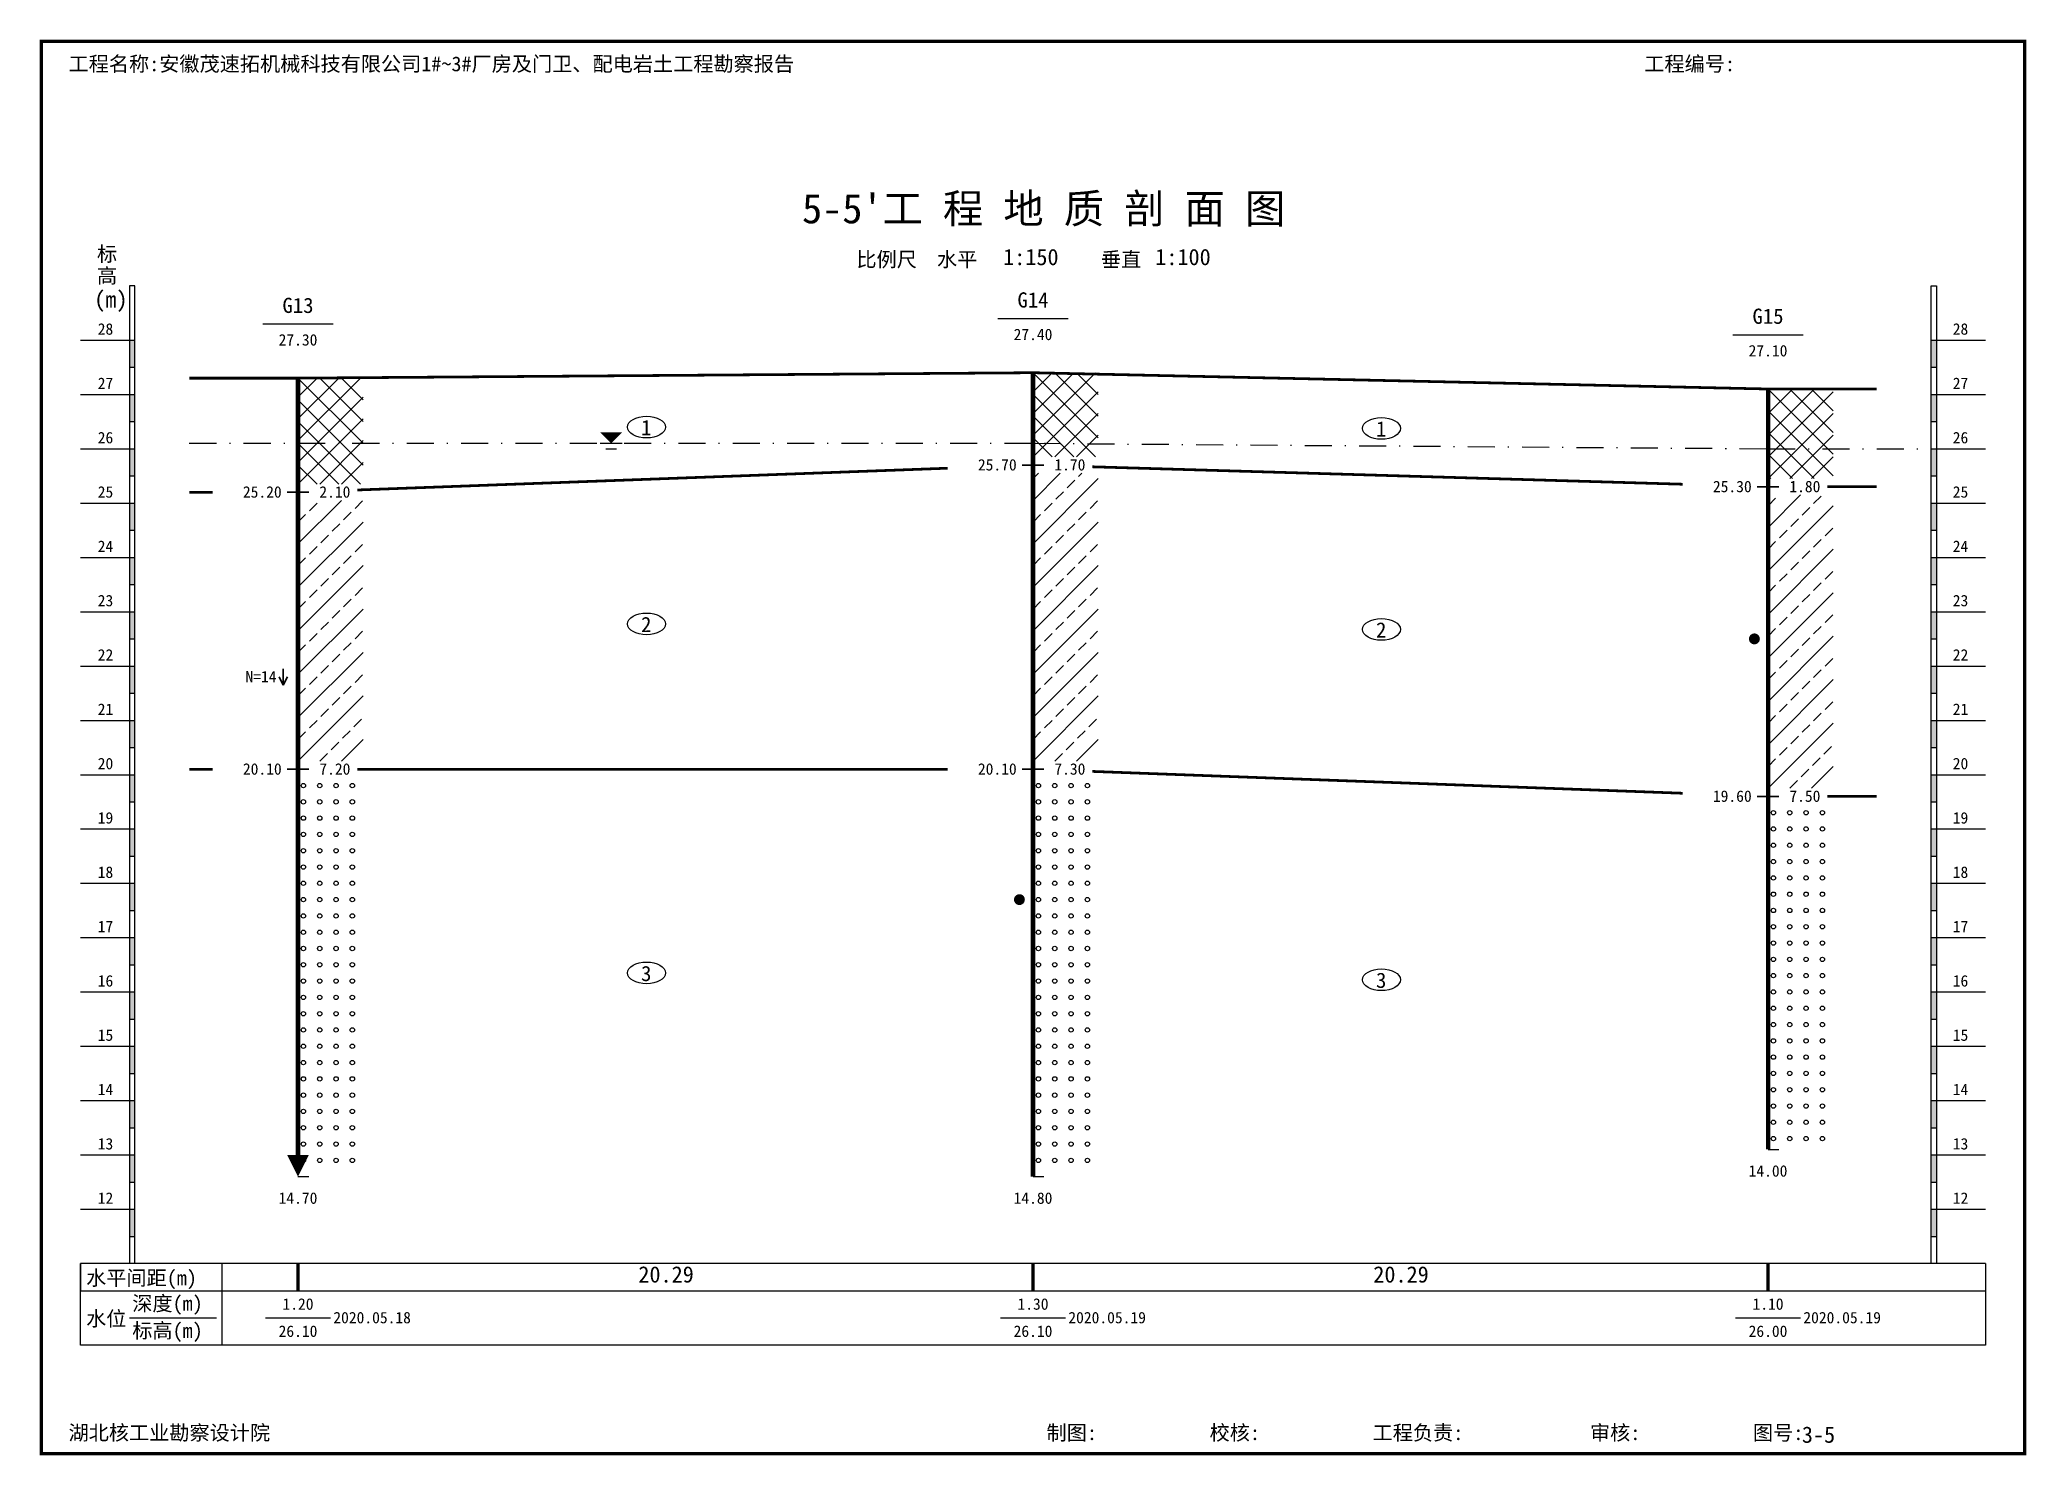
# Model space of a CAD drawing. Extents: x 2025205 to 2402328, y -557483 to 329036.
# Drawn here: x 2346483 to 2350139, y 274556 to 277162 of the extents above; entities that cross this region are included whole.
import ezdxf
from ezdxf.enums import TextEntityAlignment as Align

# ---------------------------------------------------------------- set-up
doc = ezdxf.new("R2010")
doc.units = 0
doc.header["$LTSCALE"] = 1500
doc.header["$MEASUREMENT"] = 0
for name, color, linetype in [('1', 7, 'Continuous'), ('10', 7, 'Continuous'), ('3', 4, 'Continuous')]:
    doc.layers.add(name, color=color, linetype=linetype)
doc.layers.add('2', color=7, linetype='Continuous', lineweight=35, true_color=0x555555)
doc.styles.add('黑体', font='simhei.ttf', dxfattribs={"width": 0.6})

msp = doc.modelspace()

# ---------------------------------------------------------------- texts
at = {"layer": '1', "style": '黑体'}
for s, height, p in [('工程名称:安徽茂速拓机械科技有限公司1#~3#厂房及门卫、配电岩土工程勘察报告', 27.2, (2346536.1, 277104.1)), ('工程编号:', 27.2, (2349436.1, 277104.1)), ("5-5'工 程 地 质 剖 面 图", 54.4, (2347886.1, 276824.1)), ('标', 27.2, (2346588.4, 276754.1)), ('比例尺  水平', 27.2, (2347986.1, 276744.1)), ('1:150', 30, (2348256.1, 276747.1)), ('垂直', 27.2, (2348436.1, 276744.1)), ('1:100', 30, (2348536.1, 276747.1)), ('高', 27.2, (2346588.4, 276714.1)), ('(m)', 30, (2346583.4, 276669.1)), ('28', 21, (2350003.8, 276619.1)), ('27', 21, (2350003.8, 276519.1)), ('26', 21, (2350003.8, 276419.1)), ('25', 21, (2350003.8, 276319.1)), ('24', 21, (2350003.8, 276219.1)), ('23', 21, (2350003.8, 276119.1)), ('22', 21, (2350003.8, 276019.1)), ('21', 21, (2350003.8, 275919.1)), ('20', 21, (2350003.8, 275819.1)), ('19', 21, (2350003.8, 275719.1)), ('18', 21, (2350003.8, 275619.1)), ('17', 21, (2350003.8, 275519.1)), ('16', 21, (2350003.8, 275419.1)), ('15', 21, (2350003.8, 275319.1)), ('14', 21, (2350003.8, 275219.1)), ('13', 21, (2350003.8, 275119.1)), ('12', 21, (2350003.8, 275019.1)), ('水平间距(m)', 27.2, (2346568.4, 274869.1)), ('20.29', 30, (2347584.8, 274874.1)), ('20.29', 30, (2348937.4, 274874.1)), ('水位', 27.2, (2346568.4, 274794.1)), ('深度(m)', 27.2, (2346653.4, 274822.1)), ('标高(m)', 27.2, (2346653.4, 274772.1)), ('2020.05.18', 21, (2347023.4, 274799.1)), ('2020.05.19', 21, (2348376.1, 274799.1)), ('2020.05.19', 21, (2349728.8, 274799.1)), ('湖北核工业勘察设计院', 27.2, (2346536.1, 274584.1)), ('制图:', 27.2, (2348336.1, 274584.1)), ('校核:', 27.2, (2348636.1, 274584.1)), ('工程负责:', 27.2, (2348936.1, 274584.1)), ('审核:', 27.2, (2349336.1, 274584.1)), ('图号:', 27.2, (2349636.1, 274584.1)), ('3-5', 30, (2349726.1, 274579.1))]:
    msp.add_text(s, height=height, dxfattribs=at).set_placement(p)
for s, height, p in [('G13', 28, (2346958.4, 276659.1)), ('G14', 28, (2348311.1, 276669.1)), ('G15', 28, (2349663.8, 276639.1)), ('27.30', 21, (2346958.4, 276599.1)), ('27.40', 21, (2348311.1, 276609.1)), ('27.10', 21, (2349663.8, 276579.1)), ('14.00', 21, (2349663.8, 275069.1)), ('14.70', 21, (2346958.4, 275019.1)), ('14.80', 21, (2348311.1, 275019.1)), ('1.20', 21, (2346958.4, 274824.1)), ('1.30', 21, (2348311.1, 274824.1)), ('1.10', 21, (2349663.8, 274824.1)), ('26.10', 21, (2346958.4, 274774.1)), ('26.10', 21, (2348311.1, 274774.1)), ('26.00', 21, (2349663.8, 274774.1))]:
    msp.add_text(s, height=height, dxfattribs=at).set_placement(p, align=Align.CENTER)
for s, p in [('28', (2346618.4, 276619.1)), ('27', (2346618.4, 276519.1)), ('26', (2346618.4, 276419.1)), ('25', (2346618.4, 276319.1)), ('24', (2346618.4, 276219.1)), ('23', (2346618.4, 276119.1)), ('22', (2346618.4, 276019.1)), ('21', (2346618.4, 275919.1)), ('20', (2346618.4, 275819.1)), ('19', (2346618.4, 275719.1)), ('18', (2346618.4, 275619.1)), ('17', (2346618.4, 275519.1)), ('16', (2346618.4, 275419.1)), ('15', (2346618.4, 275319.1)), ('14', (2346618.4, 275219.1)), ('13', (2346618.4, 275119.1)), ('12', (2346618.4, 275019.1))]:
    msp.add_text(s, height=21, dxfattribs=at).set_placement(p, align=Align.RIGHT)
at = {"layer": '2', "style": '黑体'}
for s, p in [('25.70', (2348281.1, 276369.1)), ('25.20', (2346928.4, 276319.1)), ('25.30', (2349633.8, 276329.1)), ('N=14', (2346918.9, 275979.1)), ('20.10', (2346928.4, 275809.1)), ('20.10', (2348281.1, 275809.1)), ('19.60', (2349633.8, 275759.1))]:
    msp.add_text(s, height=21, dxfattribs=at).set_placement(p, align=Align.RIGHT)
for s, p in [(' 1.70', (2348336.1, 276369.1)), (' 2.10', (2346983.4, 276319.1)), (' 1.80', (2349688.8, 276329.1)), (' 7.20', (2346983.4, 275809.1)), (' 7.30', (2348336.1, 275809.1)), (' 7.50', (2349688.8, 275759.1))]:
    msp.add_text(s, height=21, dxfattribs=at).set_placement(p)
at = {"layer": '3', "style": '黑体'}
for s, p in [('1', (2347589.8, 276434.1)), ('1', (2348942.4, 276431.6)), ('2', (2347589.8, 276071.6)), ('2', (2348942.4, 276061.6)), ('3', (2347589.8, 275429.1)), ('3', (2348942.4, 275416.6))]:
    msp.add_text(s, height=28, dxfattribs=at).set_placement(p)

# ---------------------------------------------------------------- linework, layer by layer
for p, q in [((2348311.1, 276434.1), (2348426.1, 276549.1)), ((2348311.1, 276474.1), (2348386.1, 276549.1)), ((2348311.1, 276514.1), (2348346.1, 276549.1)), ((2348311.1, 276549.1), (2348431.1, 276429.1)), ((2348351.1, 276549.1), (2348431.1, 276469.1)), ((2348391.1, 276549.1), (2348431.1, 276509.1)), ((2346958.4, 276424.1), (2347073.4, 276539.1)), ((2346958.4, 276464.1), (2347033.4, 276539.1)), ((2346958.4, 276504.1), (2346993.4, 276539.1)), ((2346958.4, 276539.1), (2347078.4, 276419.1)), ((2346958.4, 276384.1), (2347078.4, 276504.1)), ((2346998.4, 276539.1), (2347078.4, 276459.1)), ((2347038.4, 276539.1), (2347078.4, 276499.1)), ((2348311.1, 276394.1), (2348431.1, 276514.1)), ((2348311.1, 276509.1), (2348426.1, 276394.1)), ((2349663.8, 276434.1), (2349748.8, 276519.1)), ((2349663.8, 276474.1), (2349708.8, 276519.1)), ((2349663.8, 276514.1), (2349668.8, 276519.1)), ((2349663.8, 276519.1), (2349783.8, 276399.1)), ((2349663.8, 276394.1), (2349783.8, 276514.1)), ((2349703.8, 276519.1), (2349783.8, 276439.1)), ((2349743.8, 276519.1), (2349783.8, 276479.1)), ((2346958.4, 276499.1), (2347078.4, 276379.1)), ((2348311.1, 276469.1), (2348386.1, 276394.1)), ((2348351.1, 276394.1), (2348431.1, 276474.1)), ((2349663.8, 276479.1), (2349783.8, 276359.1)), ((2349663.8, 276354.1), (2349783.8, 276474.1)), ((2346958.4, 276344.1), (2347078.4, 276464.1)), ((2346958.4, 276459.1), (2347073.4, 276344.1)), ((2348391.1, 276394.1), (2348431.1, 276434.1)), ((2349663.8, 276439.1), (2349748.8, 276354.1)), ((2349703.8, 276354.1), (2349783.8, 276434.1)), ((2346958.4, 276419.1), (2347033.4, 276344.1)), ((2346998.4, 276344.1), (2347078.4, 276424.1)), ((2348311.1, 276429.1), (2348346.1, 276394.1)), ((2349663.8, 276399.1), (2349708.8, 276354.1)), ((2349743.8, 276354.1), (2349783.8, 276394.1)), ((2346958.4, 276379.1), (2346993.4, 276344.1)), ((2347038.4, 276344.1), (2347078.4, 276384.1)), ((2348311.1, 276354.1), (2348321.1, 276364.1)), ((2348311.1, 276314.1), (2348361.1, 276364.1)), ((2348395.1, 276358.1), (2348401.1, 276364.1)), ((2349663.8, 276359.1), (2349668.8, 276354.1)), ((2348311.1, 276234.1), (2348431.1, 276354.1)), ((2348353.1, 276316.1), (2348367.1, 276330.1)), ((2348374.1, 276337.1), (2348388.1, 276351.1)), ((2349663.8, 276264.1), (2349723.8, 276324.1)), ((2349747.8, 276308.1), (2349761.8, 276322.1)), ((2346958.4, 276234.1), (2347038.4, 276314.1)), ((2346958.4, 276274.1), (2346972.4, 276288.1)), ((2346979.4, 276295.1), (2346993.4, 276309.1)), ((2347042.4, 276278.1), (2347056.4, 276292.1)), ((2347063.4, 276299.1), (2347077.4, 276313.1)), ((2348311.1, 276274.1), (2348325.1, 276288.1)), ((2348332.1, 276295.1), (2348346.1, 276309.1)), ((2348395.1, 276278.1), (2348409.1, 276292.1)), ((2348416.1, 276299.1), (2348430.1, 276313.1)), ((2349663.8, 276304.1), (2349677.8, 276318.1)), ((2349663.8, 276184.1), (2349783.8, 276304.1)), ((2349726.8, 276287.1), (2349740.8, 276301.1)), ((2346958.4, 276154.1), (2347078.4, 276274.1)), ((2347000.4, 276236.1), (2347014.4, 276250.1)), ((2347021.4, 276257.1), (2347035.4, 276271.1)), ((2348311.1, 276154.1), (2348431.1, 276274.1)), ((2348353.1, 276236.1), (2348367.1, 276250.1)), ((2348374.1, 276257.1), (2348388.1, 276271.1)), ((2349684.8, 276245.1), (2349698.8, 276259.1)), ((2349705.8, 276266.1), (2349719.8, 276280.1)), ((2349768.8, 276249.1), (2349782.8, 276263.1)), ((2346979.4, 276215.1), (2346993.4, 276229.1)), ((2347042.4, 276198.1), (2347056.4, 276212.1)), ((2347063.4, 276219.1), (2347077.4, 276233.1)), ((2348332.1, 276215.1), (2348346.1, 276229.1)), ((2348395.1, 276198.1), (2348409.1, 276212.1)), ((2348416.1, 276219.1), (2348430.1, 276233.1)), ((2349663.8, 276224.1), (2349677.8, 276238.1)), ((2349663.8, 276104.1), (2349783.8, 276224.1)), ((2349726.8, 276207.1), (2349740.8, 276221.1)), ((2349747.8, 276228.1), (2349761.8, 276242.1)), ((2346958.4, 276194.1), (2346972.4, 276208.1)), ((2346958.4, 276074.1), (2347078.4, 276194.1)), ((2347021.4, 276177.1), (2347035.4, 276191.1)), ((2348311.1, 276194.1), (2348325.1, 276208.1)), ((2348311.1, 276074.1), (2348431.1, 276194.1)), ((2348374.1, 276177.1), (2348388.1, 276191.1)), ((2349684.8, 276165.1), (2349698.8, 276179.1)), ((2349705.8, 276186.1), (2349719.8, 276200.1)), ((2349768.8, 276169.1), (2349782.8, 276183.1)), ((2346979.4, 276135.1), (2346993.4, 276149.1)), ((2347000.4, 276156.1), (2347014.4, 276170.1)), ((2347063.4, 276139.1), (2347077.4, 276153.1)), ((2348332.1, 276135.1), (2348346.1, 276149.1)), ((2348353.1, 276156.1), (2348367.1, 276170.1)), ((2348416.1, 276139.1), (2348430.1, 276153.1)), ((2349663.8, 276144.1), (2349677.8, 276158.1)), ((2349663.8, 276024.1), (2349783.8, 276144.1)), ((2349726.8, 276127.1), (2349740.8, 276141.1)), ((2349747.8, 276148.1), (2349761.8, 276162.1)), ((2346958.4, 276114.1), (2346972.4, 276128.1)), ((2346958.4, 275994.1), (2347078.4, 276114.1)), ((2347021.4, 276097.1), (2347035.4, 276111.1)), ((2347042.4, 276118.1), (2347056.4, 276132.1)), ((2348311.1, 276114.1), (2348325.1, 276128.1)), ((2348311.1, 275994.1), (2348431.1, 276114.1)), ((2348374.1, 276097.1), (2348388.1, 276111.1)), ((2348395.1, 276118.1), (2348409.1, 276132.1)), ((2349705.8, 276106.1), (2349719.8, 276120.1)), ((2349768.8, 276089.1), (2349782.8, 276103.1)), ((2346979.4, 276055.1), (2346993.4, 276069.1)), ((2347000.4, 276076.1), (2347014.4, 276090.1)), ((2347063.4, 276059.1), (2347077.4, 276073.1)), ((2348332.1, 276055.1), (2348346.1, 276069.1)), ((2348353.1, 276076.1), (2348367.1, 276090.1)), ((2348416.1, 276059.1), (2348430.1, 276073.1)), ((2349663.8, 276064.1), (2349677.8, 276078.1)), ((2349684.8, 276085.1), (2349698.8, 276099.1)), ((2349747.8, 276068.1), (2349761.8, 276082.1)), ((2346958.4, 276034.1), (2346972.4, 276048.1)), ((2346958.4, 275914.1), (2347078.4, 276034.1)), ((2347021.4, 276017.1), (2347035.4, 276031.1)), ((2347042.4, 276038.1), (2347056.4, 276052.1)), ((2348311.1, 276034.1), (2348325.1, 276048.1)), ((2348311.1, 275914.1), (2348431.1, 276034.1)), ((2348374.1, 276017.1), (2348388.1, 276031.1)), ((2348395.1, 276038.1), (2348409.1, 276052.1)), ((2349663.8, 275944.1), (2349783.8, 276064.1)), ((2349705.8, 276026.1), (2349719.8, 276040.1)), ((2349726.8, 276047.1), (2349740.8, 276061.1)), ((2347000.4, 275996.1), (2347014.4, 276010.1)), ((2347063.4, 275979.1), (2347077.4, 275993.1)), ((2348353.1, 275996.1), (2348367.1, 276010.1)), ((2348416.1, 275979.1), (2348430.1, 275993.1)), ((2349663.8, 275984.1), (2349677.8, 275998.1)), ((2349684.8, 276005.1), (2349698.8, 276019.1)), ((2349747.8, 275988.1), (2349761.8, 276002.1)), ((2349768.8, 276009.1), (2349782.8, 276023.1)), ((2346958.4, 275954.1), (2346972.4, 275968.1)), ((2346979.4, 275975.1), (2346993.4, 275989.1)), ((2347042.4, 275958.1), (2347056.4, 275972.1)), ((2348311.1, 275954.1), (2348325.1, 275968.1)), ((2348332.1, 275975.1), (2348346.1, 275989.1)), ((2348395.1, 275958.1), (2348409.1, 275972.1)), ((2349663.8, 275864.1), (2349783.8, 275984.1)), ((2349705.8, 275946.1), (2349719.8, 275960.1)), ((2349726.8, 275967.1), (2349740.8, 275981.1)), ((2346958.4, 275834.1), (2347078.4, 275954.1)), ((2347000.4, 275916.1), (2347014.4, 275930.1)), ((2347021.4, 275937.1), (2347035.4, 275951.1)), ((2348311.1, 275834.1), (2348431.1, 275954.1)), ((2348353.1, 275916.1), (2348367.1, 275930.1)), ((2348374.1, 275937.1), (2348388.1, 275951.1)), ((2349684.8, 275925.1), (2349698.8, 275939.1)), ((2349747.8, 275908.1), (2349761.8, 275922.1)), ((2349768.8, 275929.1), (2349782.8, 275943.1)), ((2346958.4, 275874.1), (2346972.4, 275888.1)), ((2346979.4, 275895.1), (2346993.4, 275909.1)), ((2347040.4, 275876.1), (2347054.4, 275890.1)), ((2347061.4, 275897.1), (2347075.4, 275911.1)), ((2348311.1, 275874.1), (2348325.1, 275888.1)), ((2348332.1, 275895.1), (2348346.1, 275909.1)), ((2348393.1, 275876.1), (2348407.1, 275890.1)), ((2348414.1, 275897.1), (2348428.1, 275911.1)), ((2349663.8, 275904.1), (2349677.8, 275918.1)), ((2349663.8, 275784.1), (2349783.8, 275904.1)), ((2349726.8, 275887.1), (2349740.8, 275901.1)), ((2346998.4, 275834.1), (2347012.4, 275848.1)), ((2347019.4, 275855.1), (2347033.4, 275869.1)), ((2347038.4, 275834.1), (2347078.4, 275874.1)), ((2348351.1, 275834.1), (2348365.1, 275848.1)), ((2348372.1, 275855.1), (2348386.1, 275869.1)), ((2348391.1, 275834.1), (2348431.1, 275874.1)), ((2349684.8, 275845.1), (2349698.8, 275859.1)), ((2349705.8, 275866.1), (2349719.8, 275880.1)), ((2349766.8, 275847.1), (2349780.8, 275861.1)), ((2349663.8, 275824.1), (2349677.8, 275838.1)), ((2349724.8, 275805.1), (2349738.8, 275819.1)), ((2349743.8, 275784.1), (2349783.8, 275824.1)), ((2349745.8, 275826.1), (2349759.8, 275840.1)), ((2349703.8, 275784.1), (2349717.8, 275798.1))]:
    msp.add_line(p, q)
for centre in [(2346968.4, 275789.1), (2346998.4, 275789.1), (2347028.4, 275789.1), (2347058.4, 275789.1), (2348321.1, 275789.1), (2348351.1, 275789.1), (2348381.1, 275789.1), (2348411.1, 275789.1), (2346968.4, 275759.1), (2346998.4, 275759.1), (2347028.4, 275759.1), (2347058.4, 275759.1), (2348321.1, 275759.1), (2348351.1, 275759.1), (2348381.1, 275759.1), (2348411.1, 275759.1), (2349673.8, 275739.1), (2349703.8, 275739.1), (2349733.8, 275739.1), (2349763.8, 275739.1), (2346968.4, 275729.1), (2346968.4, 275699.1), (2346998.4, 275729.1), (2346998.4, 275699.1), (2347028.4, 275729.1), (2347028.4, 275699.1), (2347058.4, 275729.1), (2347058.4, 275699.1), (2348321.1, 275729.1), (2348321.1, 275699.1), (2348351.1, 275729.1), (2348351.1, 275699.1), (2348381.1, 275729.1), (2348381.1, 275699.1), (2348411.1, 275729.1), (2348411.1, 275699.1), (2349673.8, 275709.1), (2349703.8, 275709.1), (2349733.8, 275709.1), (2349763.8, 275709.1), (2346968.4, 275669.1), (2346998.4, 275669.1), (2347028.4, 275669.1), (2347058.4, 275669.1), (2348321.1, 275669.1), (2348351.1, 275669.1), (2348381.1, 275669.1), (2348411.1, 275669.1), (2349673.8, 275679.1), (2349703.8, 275679.1), (2349733.8, 275679.1), (2349763.8, 275679.1), (2346968.4, 275639.1), (2346998.4, 275639.1), (2347028.4, 275639.1), (2347058.4, 275639.1), (2348321.1, 275639.1), (2348351.1, 275639.1), (2348381.1, 275639.1), (2348411.1, 275639.1), (2349673.8, 275649.1), (2349703.8, 275649.1), (2349733.8, 275649.1), (2349763.8, 275649.1), (2346968.4, 275609.1), (2346998.4, 275609.1), (2347028.4, 275609.1), (2347058.4, 275609.1), (2348321.1, 275609.1), (2348351.1, 275609.1), (2348381.1, 275609.1), (2348411.1, 275609.1), (2349673.8, 275619.1), (2349673.8, 275589.1), (2349703.8, 275619.1), (2349703.8, 275589.1), (2349733.8, 275619.1), (2349733.8, 275589.1), (2349763.8, 275619.1), (2349763.8, 275589.1), (2346968.4, 275579.1), (2346968.4, 275549.1), (2346998.4, 275579.1), (2346998.4, 275549.1), (2347028.4, 275579.1), (2347028.4, 275549.1), (2347058.4, 275579.1), (2347058.4, 275549.1), (2348321.1, 275579.1), (2348321.1, 275549.1), (2348351.1, 275579.1), (2348351.1, 275549.1), (2348381.1, 275579.1), (2348381.1, 275549.1), (2348411.1, 275579.1), (2348411.1, 275549.1), (2349673.8, 275559.1), (2349703.8, 275559.1), (2349733.8, 275559.1), (2349763.8, 275559.1), (2346968.4, 275519.1), (2346998.4, 275519.1), (2347028.4, 275519.1), (2347058.4, 275519.1), (2348321.1, 275519.1), (2348351.1, 275519.1), (2348381.1, 275519.1), (2348411.1, 275519.1), (2349673.8, 275529.1), (2349703.8, 275529.1), (2349733.8, 275529.1), (2349763.8, 275529.1), (2346968.4, 275489.1), (2346998.4, 275489.1), (2347028.4, 275489.1), (2347058.4, 275489.1), (2348321.1, 275489.1), (2348351.1, 275489.1), (2348381.1, 275489.1), (2348411.1, 275489.1), (2349673.8, 275499.1), (2349703.8, 275499.1), (2349733.8, 275499.1), (2349763.8, 275499.1), (2346968.4, 275459.1), (2346998.4, 275459.1), (2347028.4, 275459.1), (2347058.4, 275459.1), (2348321.1, 275459.1), (2348351.1, 275459.1), (2348381.1, 275459.1), (2348411.1, 275459.1), (2349673.8, 275469.1), (2349673.8, 275439.1), (2349703.8, 275469.1), (2349703.8, 275439.1), (2349733.8, 275469.1), (2349733.8, 275439.1), (2349763.8, 275469.1), (2349763.8, 275439.1), (2346968.4, 275429.1), (2346998.4, 275429.1), (2347028.4, 275429.1), (2347058.4, 275429.1), (2348321.1, 275429.1), (2348351.1, 275429.1), (2348381.1, 275429.1), (2348411.1, 275429.1), (2349673.8, 275409.1), (2349703.8, 275409.1), (2349733.8, 275409.1), (2349763.8, 275409.1), (2346968.4, 275399.1), (2346968.4, 275369.1), (2346998.4, 275399.1), (2346998.4, 275369.1), (2347028.4, 275399.1), (2347028.4, 275369.1), (2347058.4, 275399.1), (2347058.4, 275369.1), (2348321.1, 275399.1), (2348321.1, 275369.1), (2348351.1, 275399.1), (2348351.1, 275369.1), (2348381.1, 275399.1), (2348381.1, 275369.1), (2348411.1, 275399.1), (2348411.1, 275369.1), (2349673.8, 275379.1), (2349703.8, 275379.1), (2349733.8, 275379.1), (2349763.8, 275379.1), (2346968.4, 275339.1), (2346998.4, 275339.1), (2347028.4, 275339.1), (2347058.4, 275339.1), (2348321.1, 275339.1), (2348351.1, 275339.1), (2348381.1, 275339.1), (2348411.1, 275339.1), (2349673.8, 275349.1), (2349703.8, 275349.1), (2349733.8, 275349.1), (2349763.8, 275349.1), (2346968.4, 275309.1), (2346998.4, 275309.1), (2347028.4, 275309.1), (2347058.4, 275309.1), (2348321.1, 275309.1), (2348351.1, 275309.1), (2348381.1, 275309.1), (2348411.1, 275309.1), (2349673.8, 275319.1), (2349703.8, 275319.1), (2349733.8, 275319.1), (2349763.8, 275319.1), (2346968.4, 275279.1), (2346998.4, 275279.1), (2347028.4, 275279.1), (2347058.4, 275279.1), (2348321.1, 275279.1), (2348351.1, 275279.1), (2348381.1, 275279.1), (2348411.1, 275279.1), (2349673.8, 275289.1), (2349673.8, 275259.1), (2349703.8, 275289.1), (2349703.8, 275259.1), (2349733.8, 275289.1), (2349733.8, 275259.1), (2349763.8, 275289.1), (2349763.8, 275259.1), (2346968.4, 275249.1), (2346998.4, 275249.1), (2347028.4, 275249.1), (2347058.4, 275249.1), (2348321.1, 275249.1), (2348351.1, 275249.1), (2348381.1, 275249.1), (2348411.1, 275249.1), (2349673.8, 275229.1), (2349703.8, 275229.1), (2349733.8, 275229.1), (2349763.8, 275229.1), (2346968.4, 275219.1), (2346968.4, 275189.1), (2346998.4, 275219.1), (2346998.4, 275189.1), (2347028.4, 275219.1), (2347028.4, 275189.1), (2347058.4, 275219.1), (2347058.4, 275189.1), (2348321.1, 275219.1), (2348321.1, 275189.1), (2348351.1, 275219.1), (2348351.1, 275189.1), (2348381.1, 275219.1), (2348381.1, 275189.1), (2348411.1, 275219.1), (2348411.1, 275189.1), (2349673.8, 275199.1), (2349703.8, 275199.1), (2349733.8, 275199.1), (2349763.8, 275199.1), (2346968.4, 275159.1), (2346998.4, 275159.1), (2347028.4, 275159.1), (2347058.4, 275159.1), (2348321.1, 275159.1), (2348351.1, 275159.1), (2348381.1, 275159.1), (2348411.1, 275159.1), (2349673.8, 275169.1), (2349703.8, 275169.1), (2349733.8, 275169.1), (2349763.8, 275169.1), (2346968.4, 275129.1), (2346998.4, 275129.1), (2347028.4, 275129.1), (2347058.4, 275129.1), (2348321.1, 275129.1), (2348351.1, 275129.1), (2348381.1, 275129.1), (2348411.1, 275129.1), (2349673.8, 275139.1), (2349703.8, 275139.1), (2349733.8, 275139.1), (2349763.8, 275139.1), (2346968.4, 275099.1), (2346998.4, 275099.1), (2347028.4, 275099.1), (2347058.4, 275099.1), (2348321.1, 275099.1), (2348351.1, 275099.1), (2348381.1, 275099.1), (2348411.1, 275099.1)]:
    msp.add_circle(centre, 4)
at = {"layer": '1'}
for p, q in [((2346658.4, 276709.1), (2346648.4, 276709.1)), ((2346648.4, 276709.1), (2346648.4, 274909.1)), ((2346658.4, 274909.1), (2346658.4, 276709.1)), ((2349963.8, 274909.1), (2349963.8, 276709.1)), ((2349963.8, 276709.1), (2349973.8, 276709.1)), ((2349973.8, 276709.1), (2349973.8, 274909.1)), ((2346893.4, 276639.1), (2347023.4, 276639.1)), ((2348246.1, 276649.1), (2348376.1, 276649.1)), ((2349598.8, 276619.1), (2349728.8, 276619.1)), ((2346558.4, 276609.1), (2346658.4, 276609.1)), ((2349963.8, 276609.1), (2350063.8, 276609.1)), ((2346648.4, 276559.1), (2346658.4, 276559.1)), ((2349963.8, 276559.1), (2349973.8, 276559.1)), ((2346558.4, 276509.1), (2346658.4, 276509.1)), ((2349963.8, 276509.1), (2350063.8, 276509.1)), ((2346648.4, 276459.1), (2346658.4, 276459.1)), ((2349963.8, 276459.1), (2349973.8, 276459.1)), ((2346558.4, 276409.1), (2346658.4, 276409.1)), ((2349963.8, 276409.1), (2350063.8, 276409.1)), ((2346648.4, 276359.1), (2346658.4, 276359.1)), ((2349963.8, 276359.1), (2349973.8, 276359.1)), ((2346558.4, 276309.1), (2346658.4, 276309.1)), ((2349963.8, 276309.1), (2350063.8, 276309.1)), ((2346648.4, 276259.1), (2346658.4, 276259.1)), ((2349963.8, 276259.1), (2349973.8, 276259.1)), ((2346558.4, 276209.1), (2346658.4, 276209.1)), ((2349963.8, 276209.1), (2350063.8, 276209.1)), ((2346648.4, 276159.1), (2346658.4, 276159.1)), ((2349963.8, 276159.1), (2349973.8, 276159.1)), ((2346558.4, 276109.1), (2346658.4, 276109.1)), ((2349963.8, 276109.1), (2350063.8, 276109.1)), ((2346648.4, 276059.1), (2346658.4, 276059.1)), ((2349963.8, 276059.1), (2349973.8, 276059.1)), ((2346558.4, 276009.1), (2346658.4, 276009.1)), ((2349963.8, 276009.1), (2350063.8, 276009.1)), ((2346648.4, 275959.1), (2346658.4, 275959.1)), ((2349963.8, 275959.1), (2349973.8, 275959.1)), ((2346558.4, 275909.1), (2346658.4, 275909.1)), ((2349963.8, 275909.1), (2350063.8, 275909.1)), ((2346648.4, 275859.1), (2346658.4, 275859.1)), ((2349963.8, 275859.1), (2349973.8, 275859.1)), ((2346558.4, 275809.1), (2346658.4, 275809.1)), ((2349963.8, 275809.1), (2350063.8, 275809.1)), ((2346648.4, 275759.1), (2346658.4, 275759.1)), ((2349963.8, 275759.1), (2349973.8, 275759.1)), ((2346558.4, 275709.1), (2346658.4, 275709.1)), ((2349963.8, 275709.1), (2350063.8, 275709.1)), ((2346648.4, 275659.1), (2346658.4, 275659.1)), ((2349963.8, 275659.1), (2349973.8, 275659.1)), ((2346558.4, 275609.1), (2346658.4, 275609.1)), ((2349963.8, 275609.1), (2350063.8, 275609.1)), ((2346648.4, 275559.1), (2346658.4, 275559.1)), ((2349963.8, 275559.1), (2349973.8, 275559.1)), ((2346558.4, 275509.1), (2346658.4, 275509.1)), ((2349963.8, 275509.1), (2350063.8, 275509.1)), ((2346648.4, 275459.1), (2346658.4, 275459.1)), ((2349963.8, 275459.1), (2349973.8, 275459.1)), ((2346558.4, 275409.1), (2346658.4, 275409.1)), ((2349963.8, 275409.1), (2350063.8, 275409.1)), ((2346648.4, 275359.1), (2346658.4, 275359.1)), ((2349963.8, 275359.1), (2349973.8, 275359.1)), ((2346558.4, 275309.1), (2346658.4, 275309.1)), ((2349963.8, 275309.1), (2350063.8, 275309.1)), ((2346648.4, 275259.1), (2346658.4, 275259.1)), ((2349963.8, 275259.1), (2349973.8, 275259.1)), ((2346558.4, 275209.1), (2346658.4, 275209.1)), ((2349963.8, 275209.1), (2350063.8, 275209.1)), ((2346648.4, 275159.1), (2346658.4, 275159.1)), ((2349963.8, 275159.1), (2349973.8, 275159.1)), ((2349663.8, 275119.1), (2349683.8, 275119.1)), ((2346558.4, 275109.1), (2346658.4, 275109.1)), ((2349963.8, 275109.1), (2350063.8, 275109.1)), ((2346648.4, 275059.1), (2346658.4, 275059.1)), ((2346958.4, 275069.1), (2346978.4, 275069.1)), ((2348311.1, 275069.1), (2348331.1, 275069.1)), ((2349963.8, 275059.1), (2349973.8, 275059.1)), ((2346558.4, 275009.1), (2346658.4, 275009.1)), ((2349963.8, 275009.1), (2350063.8, 275009.1)), ((2346648.4, 274959.1), (2346658.4, 274959.1)), ((2349963.8, 274959.1), (2349973.8, 274959.1)), ((2350063.8, 274909.1), (2346558.4, 274909.1)), ((2346558.4, 274909.1), (2346558.4, 274859.1)), ((2346558.4, 274759.1), (2346558.4, 274909.1)), ((2346818.4, 274909.1), (2346818.4, 274759.1)), ((2350063.8, 274909.1), (2350063.8, 274759.1)), ((2346558.4, 274859.1), (2350063.8, 274859.1)), ((2350063.8, 274859.1), (2350063.8, 274759.1)), ((2346648.4, 274809.1), (2346808.4, 274809.1)), ((2346898.4, 274809.1), (2347018.4, 274809.1)), ((2348251.1, 274809.1), (2348371.1, 274809.1)), ((2349603.8, 274809.1), (2349723.8, 274809.1)), ((2350063.8, 274759.1), (2346558.4, 274759.1))]:
    msp.add_line(p, q, dxfattribs=at)
for points, const_width in [([(2346486.1, 274559.1), (2350136.1, 274559.1), (2350136.1, 277159.1), (2346486.1, 277159.1), (2346486.1, 274559.1)], 6), ([(2346958.4, 276539.1), (2346958.4, 275109.1)], 8), ([(2348311.1, 276549.1), (2348311.1, 275069.1)], 8), ([(2349663.8, 276519.1), (2349663.8, 275119.1)], 8), ([(2346958.4, 274909.1), (2346958.4, 274859.1)], 6), ([(2348311.1, 274909.1), (2348311.1, 274859.1)], 6), ([(2349663.8, 274909.1), (2349663.8, 274859.1)], 6)]:
    msp.add_lwpolyline(points, dxfattribs=dict(at, const_width=const_width))
for points in [[(2346648.4, 276609.1), (2346658.4, 276609.1), (2346648.4, 276559.1), (2346658.4, 276559.1)], [(2349963.8, 276609.1), (2349973.8, 276609.1), (2349963.8, 276559.1), (2349973.8, 276559.1)], [(2346648.4, 276509.1), (2346658.4, 276509.1), (2346648.4, 276459.1), (2346658.4, 276459.1)], [(2349963.8, 276509.1), (2349973.8, 276509.1), (2349963.8, 276459.1), (2349973.8, 276459.1)], [(2346648.4, 276409.1), (2346658.4, 276409.1), (2346648.4, 276359.1), (2346658.4, 276359.1)], [(2349963.8, 276409.1), (2349973.8, 276409.1), (2349963.8, 276359.1), (2349973.8, 276359.1)], [(2346648.4, 276309.1), (2346658.4, 276309.1), (2346648.4, 276259.1), (2346658.4, 276259.1)], [(2349963.8, 276309.1), (2349973.8, 276309.1), (2349963.8, 276259.1), (2349973.8, 276259.1)], [(2346648.4, 276209.1), (2346658.4, 276209.1), (2346648.4, 276159.1), (2346658.4, 276159.1)], [(2349963.8, 276209.1), (2349973.8, 276209.1), (2349963.8, 276159.1), (2349973.8, 276159.1)], [(2346648.4, 276109.1), (2346658.4, 276109.1), (2346648.4, 276059.1), (2346658.4, 276059.1)], [(2349963.8, 276109.1), (2349973.8, 276109.1), (2349963.8, 276059.1), (2349973.8, 276059.1)], [(2346648.4, 276009.1), (2346658.4, 276009.1), (2346648.4, 275959.1), (2346658.4, 275959.1)], [(2349963.8, 276009.1), (2349973.8, 276009.1), (2349963.8, 275959.1), (2349973.8, 275959.1)], [(2346648.4, 275909.1), (2346658.4, 275909.1), (2346648.4, 275859.1), (2346658.4, 275859.1)], [(2349963.8, 275909.1), (2349973.8, 275909.1), (2349963.8, 275859.1), (2349973.8, 275859.1)], [(2346648.4, 275809.1), (2346658.4, 275809.1), (2346648.4, 275759.1), (2346658.4, 275759.1)], [(2349963.8, 275809.1), (2349973.8, 275809.1), (2349963.8, 275759.1), (2349973.8, 275759.1)], [(2346648.4, 275709.1), (2346658.4, 275709.1), (2346648.4, 275659.1), (2346658.4, 275659.1)], [(2349963.8, 275709.1), (2349973.8, 275709.1), (2349963.8, 275659.1), (2349973.8, 275659.1)], [(2346648.4, 275609.1), (2346658.4, 275609.1), (2346648.4, 275559.1), (2346658.4, 275559.1)], [(2349963.8, 275609.1), (2349973.8, 275609.1), (2349963.8, 275559.1), (2349973.8, 275559.1)], [(2346648.4, 275509.1), (2346658.4, 275509.1), (2346648.4, 275459.1), (2346658.4, 275459.1)], [(2349963.8, 275509.1), (2349973.8, 275509.1), (2349963.8, 275459.1), (2349973.8, 275459.1)], [(2346648.4, 275409.1), (2346658.4, 275409.1), (2346648.4, 275359.1), (2346658.4, 275359.1)], [(2349963.8, 275409.1), (2349973.8, 275409.1), (2349963.8, 275359.1), (2349973.8, 275359.1)], [(2346648.4, 275309.1), (2346658.4, 275309.1), (2346648.4, 275259.1), (2346658.4, 275259.1)], [(2349963.8, 275309.1), (2349973.8, 275309.1), (2349963.8, 275259.1), (2349973.8, 275259.1)], [(2346648.4, 275209.1), (2346658.4, 275209.1), (2346648.4, 275159.1), (2346658.4, 275159.1)], [(2349963.8, 275209.1), (2349973.8, 275209.1), (2349963.8, 275159.1), (2349973.8, 275159.1)], [(2346648.4, 275109.1), (2346658.4, 275109.1), (2346648.4, 275059.1), (2346658.4, 275059.1)], [(2346938.4, 275109.1), (2346978.4, 275109.1), (2346958.4, 275069.1)], [(2349963.8, 275109.1), (2349973.8, 275109.1), (2349963.8, 275059.1), (2349973.8, 275059.1)], [(2346648.4, 275009.1), (2346658.4, 275009.1), (2346648.4, 274959.1), (2346658.4, 274959.1)], [(2349963.8, 275009.1), (2349973.8, 275009.1), (2349963.8, 274959.1), (2349973.8, 274959.1)]]:
    msp.add_solid(points, dxfattribs=at)
at = {"layer": '10'}
for p, q in [((2346758.4, 276419.1), (2346808.4, 276419.1)), ((2346832.4, 276419.1), (2346834.4, 276419.1)), ((2346858.4, 276419.1), (2346908.4, 276419.1)), ((2346932.4, 276419.1), (2346934.4, 276419.1)), ((2346958.4, 276419.1), (2347008.4, 276419.1)), ((2346958.4, 276419.1), (2347008.4, 276419.1)), ((2347032.4, 276419.1), (2347034.4, 276419.1)), ((2347032.4, 276419.1), (2347034.4, 276419.1)), ((2347058.4, 276419.1), (2347108.4, 276419.1)), ((2347132.4, 276419.1), (2347134.4, 276419.1)), ((2347158.4, 276419.1), (2347208.4, 276419.1)), ((2347232.4, 276419.1), (2347234.4, 276419.1)), ((2347258.4, 276419.1), (2347308.4, 276419.1)), ((2347332.4, 276419.1), (2347334.4, 276419.1)), ((2347358.4, 276419.1), (2347408.4, 276419.1)), ((2347432.4, 276419.1), (2347434.4, 276419.1)), ((2347458.4, 276419.1), (2347508.4, 276419.1)), ((2347514.8, 276419.1), (2347554.8, 276419.1)), ((2347524.8, 276409.1), (2347544.8, 276409.1)), ((2347532.4, 276419.1), (2347534.4, 276419.1)), ((2347558.4, 276419.1), (2347608.4, 276419.1)), ((2347632.4, 276419.1), (2347634.4, 276419.1)), ((2347658.4, 276419.1), (2347708.4, 276419.1)), ((2347732.4, 276419.1), (2347734.4, 276419.1)), ((2347758.4, 276419.1), (2347808.4, 276419.1)), ((2347832.4, 276419.1), (2347834.4, 276419.1)), ((2347858.4, 276419.1), (2347908.4, 276419.1)), ((2347932.4, 276419.1), (2347934.4, 276419.1)), ((2347958.4, 276419.1), (2348008.4, 276419.1)), ((2348032.4, 276419.1), (2348034.4, 276419.1)), ((2348058.4, 276419.1), (2348108.4, 276419.1)), ((2348132.4, 276419.1), (2348134.4, 276419.1)), ((2348158.4, 276419.1), (2348208.4, 276419.1)), ((2348232.4, 276419.1), (2348234.4, 276419.1)), ((2348258.4, 276419.1), (2348308.4, 276419.1)), ((2348311.1, 276419.1), (2348361.1, 276418.8)), ((2348332.4, 276419.1), (2348334.4, 276419.1)), ((2348385.1, 276418.6), (2348387.1, 276418.6)), ((2348411.1, 276418.4), (2348461.1, 276418)), ((2348485.1, 276417.8), (2348487.1, 276417.8)), ((2348511.1, 276417.7), (2348561.1, 276417.3)), ((2348585.1, 276417.1), (2348587.1, 276417.1)), ((2348611.1, 276416.9), (2348661.1, 276416.5)), ((2348685.1, 276416.4), (2348687.1, 276416.4)), ((2348711.1, 276416.2), (2348761.1, 276415.8)), ((2348785.1, 276415.6), (2348787.1, 276415.6)), ((2348811.1, 276415.4), (2348861.1, 276415.1)), ((2348885.1, 276414.9), (2348887.1, 276414.9)), ((2348911.1, 276414.7), (2348961.1, 276414.3)), ((2348985.1, 276414.2), (2348987.1, 276414.2)), ((2349011.1, 276414), (2349061.1, 276413.6)), ((2349085.1, 276413.4), (2349087.1, 276413.4)), ((2349111.1, 276413.2), (2349161.1, 276412.8)), ((2349185.1, 276412.7), (2349187.1, 276412.7)), ((2349211.1, 276412.5), (2349261.1, 276412.1)), ((2349285.1, 276411.9), (2349287.1, 276411.9)), ((2349311.1, 276411.7), (2349361.1, 276411.4)), ((2349385.1, 276411.2), (2349387.1, 276411.2)), ((2349411.1, 276411), (2349461.1, 276410.6)), ((2349485.1, 276410.5), (2349487.1, 276410.5)), ((2349511.1, 276410.3), (2349561.1, 276409.9)), ((2349585.1, 276409.7), (2349587.1, 276409.7)), ((2349611.1, 276409.5), (2349661.1, 276409.2)), ((2349663.8, 276409.1), (2349713.8, 276409.1)), ((2349685.1, 276409), (2349687.1, 276409)), ((2349737.8, 276409.1), (2349739.8, 276409.1)), ((2349763.8, 276409.1), (2349813.8, 276409.1)), ((2349837.8, 276409.1), (2349839.8, 276409.1)), ((2349863.8, 276409.1), (2349913.8, 276409.1)), ((2349937.8, 276409.1), (2349939.8, 276409.1))]:
    msp.add_line(p, q, dxfattribs=at)
msp.add_solid([(2347514.8, 276439.1), (2347554.8, 276439.1), (2347534.8, 276419.1)], dxfattribs=at)
at = {"layer": '2'}
for p, q in [((2348291.1, 276379.1), (2348331.1, 276379.1)), ((2346938.4, 276329.1), (2346978.4, 276329.1)), ((2349643.8, 276339.1), (2349683.8, 276339.1)), ((2346931.4, 276004.1), (2346931.4, 275974.1)), ((2346923.9, 275989.1), (2346931.4, 275974.1)), ((2346931.4, 275974.1), (2346938.9, 275989.1)), ((2346938.4, 275819.1), (2346978.4, 275819.1)), ((2348291.1, 275819.1), (2348331.1, 275819.1)), ((2349643.8, 275769.1), (2349683.8, 275769.1))]:
    msp.add_line(p, q, dxfattribs=at)
at = {"layer": '2', "const_width": 9.95}
for points in [[(2349633.7, 276059.1, 1), (2349643.8, 276059.1, 1)], [(2348281.1, 275579.1, 1), (2348291.1, 275579.1, 1)]]:
    msp.add_lwpolyline(points, format="xyb", close=True, dxfattribs=at)
at = {"layer": '3', "const_width": 5}
for points in [[(2346758.4, 276539.1), (2346958.4, 276539.1)], [(2346958.4, 276539.1), (2348311.1, 276549.1)], [(2348311.1, 276549.1), (2349663.8, 276519.1)], [(2349663.8, 276519.1), (2349863.8, 276519.1)], [(2347067.7, 276333.2), (2348154, 276373.3)], [(2348420.3, 276375.9), (2349506.7, 276343.8)], [(2346758.4, 276329.1), (2346801.3, 276329.1)], [(2349773, 276339.1), (2349863.8, 276339.1)], [(2346758.4, 275819.1), (2346801.3, 275819.1)], [(2347067.7, 275819.1), (2348154, 275819.1)], [(2348420.3, 275815.1), (2349506.7, 275774.9)], [(2349773, 275769.1), (2349863.8, 275769.1)]]:
    msp.add_lwpolyline(points, dxfattribs=at)
at = {"layer": '3'}
for centre in [(2347599.8, 276449.1), (2348952.4, 276446.6), (2347599.8, 276086.6), (2348952.4, 276076.6), (2347599.8, 275444.1), (2348952.4, 275431.6)]:
    msp.add_ellipse(centre, major_axis=(35, 0), ratio=0.571429, dxfattribs=at)

msp.set_redraw_order([(e.dxf.handle, doc.entitydb.next_handle()) for e in msp.query("TEXT MTEXT ATTDEF DIMENSION ARC_DIMENSION")])  # texts and dimensions are drawn at this point

doc.saveas('drawing.dxf')
